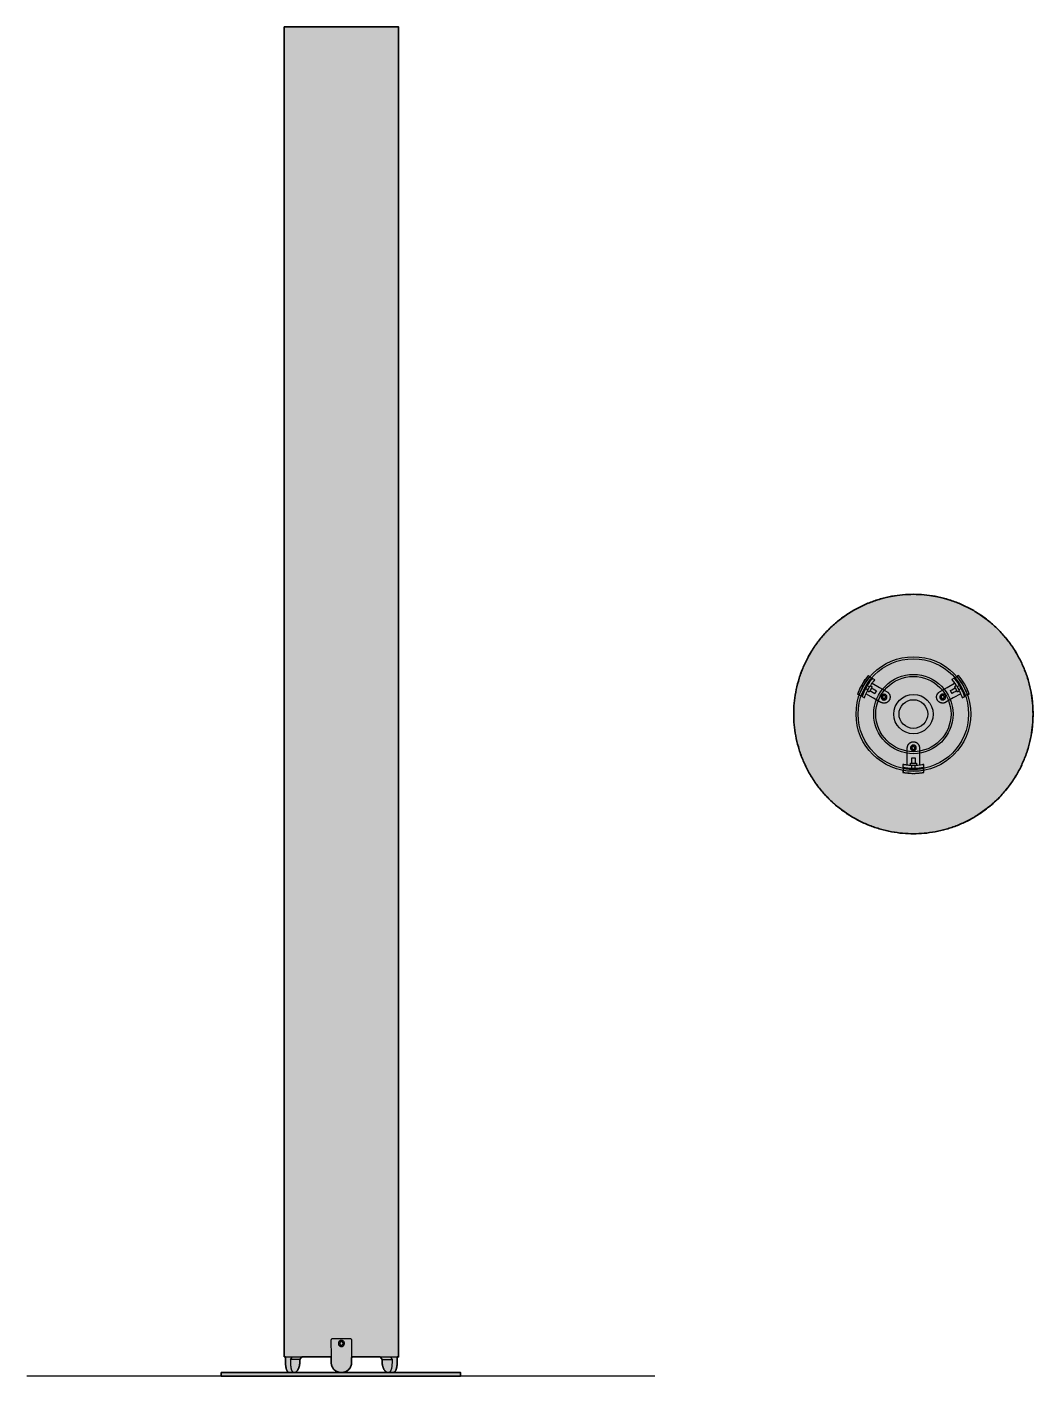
# Model space of a CAD drawing. Header units: millimetres. Extents: x 0 to 1492, y 0 to 2000.
import ezdxf

# ---------------------------------------------------------------- set-up
doc = ezdxf.new("R2010")
doc.units = ezdxf.units.MM
doc.layers.add('Blocks', color=7, linetype='Continuous')
doc.layers.add('Blocks$Fill', color=7, linetype='Continuous', true_color=0xffffff)
for name, color, linetype, lineweight, true_color in [('Blocks$Inner', 7, 'Continuous', 25, 0x007f00), ('Blocks$Outline', 7, 'Continuous', 35, 0xff3f3f), ('Groud', 7, 'Continuous', 25, 0x243775)]:
    doc.layers.add(name, color=color, linetype=linetype, lineweight=lineweight, true_color=true_color)

# ---------------------------------------------------------------- blocks, each defined once
blk = doc.blocks.new('Stylos Floor Lamp Top')
at = {"layer": 'Blocks$Fill'}
blk.add_hatch(color=256, dxfattribs=at).paths.add_polyline_path([(395.5, 266.8), (395.4, 270.8), (395.3, 274.8), (395.1, 278.8), (394.8, 282.8), (394.4, 286.9), (393.9, 290.9), (393.2, 295), (392.5, 299.1), (391.7, 303.3), (390.8, 307.4), (389.8, 311.5), (388.6, 315.7), (387.4, 319.8), (386.1, 324), (384.6, 328.1), (383, 332.2), (381.4, 336.3), (379.6, 340.3), (377.7, 344.4), (375.7, 348.4), (373.5, 352.3), (371.3, 356.3), (369, 360.1), (366.6, 364), (364, 367.8), (361.4, 371.5), (358.6, 375.1), (355.8, 378.7), (352.9, 382.2), (349.8, 385.7), (346.7, 389.1), (343.5, 392.4), (340.2, 395.6), (336.8, 398.7), (333.4, 401.7), (329.9, 404.6), (326.3, 407.5), (322.6, 410.2), (318.9, 412.9), (315.1, 415.4), (311.3, 417.8), (307.4, 420.2), (303.5, 422.4), (299.5, 424.5), (295.5, 426.5), (291.5, 428.4), (287.4, 430.2), (283.3, 431.9), (279.2, 433.4), (275.1, 434.9), (271, 436.3), (266.8, 437.5), (262.7, 438.6), (258.6, 439.6), (254.4, 440.6), (250.3, 441.4), (246.2, 442.1), (242.1, 442.7), (238, 443.2), (233.9, 443.6), (229.9, 443.9), (225.9, 444.2), (221.9, 444.3), (218, 444.3), (214.1, 444.3), (210.1, 444.2), (206.1, 443.9), (202, 443.6), (198, 443.2), (193.9, 442.7), (189.8, 442.1), (185.7, 441.4), (181.6, 440.6), (177.4, 439.6), (173.3, 438.6), (169.2, 437.5), (165, 436.3), (160.9, 434.9), (156.8, 433.4), (152.7, 431.9), (148.6, 430.2), (144.5, 428.4), (140.5, 426.5), (136.5, 424.5), (132.5, 422.4), (128.6, 420.2), (124.7, 417.8), (120.9, 415.4), (117.1, 412.9), (113.4, 410.2), (109.7, 407.5), (106.1, 404.6), (102.6, 401.7), (99.1, 398.7), (95.8, 395.6), (92.5, 392.4), (89.3, 389.1), (86.2, 385.7), (83.1, 382.2), (80.2, 378.7), (77.3, 375.1), (74.6, 371.5), (72, 367.8), (69.4, 364), (67, 360.1), (64.7, 356.3), (62.4, 352.3), (60.3, 348.4), (58.3, 344.4), (56.4, 340.3), (54.6, 336.3), (53, 332.2), (51.4, 328.1), (49.9, 324), (48.6, 319.8), (47.3, 315.7), (46.2, 311.5), (45.2, 307.4), (44.3, 303.3), (43.5, 299.1), (42.7, 295), (42.1, 290.9), (41.6, 286.9), (41.2, 282.8), (40.9, 278.8), (40.7, 274.8), (40.5, 270.8), (40.5, 266.8), (40.5, 262.9), (40.7, 258.9), (40.9, 254.9), (41.2, 250.9), (41.6, 246.8), (42.1, 242.8), (42.7, 238.7), (43.5, 234.5), (44.3, 230.4), (45.2, 226.3), (46.2, 222.1), (47.3, 218), (48.6, 213.9), (49.9, 209.7), (51.4, 205.6), (53, 201.5), (54.6, 197.4), (56.4, 193.4), (58.3, 189.3), (60.3, 185.3), (62.4, 181.4), (64.7, 177.4), (67, 173.5), (69.4, 169.7), (72, 165.9), (74.6, 162.2), (77.3, 158.6), (80.2, 155), (83.1, 151.4), (86.2, 148), (89.3, 144.6), (92.5, 141.3), (95.8, 138.1), (99.1, 135), (102.6, 132), (106.1, 129), (109.7, 126.2), (113.4, 123.5), (117.1, 120.8), (120.9, 118.3), (124.7, 115.8), (128.6, 113.5), (132.5, 111.3), (136.5, 109.2), (140.5, 107.2), (144.5, 105.3), (148.6, 103.5), (152.7, 101.8), (156.8, 100.2), (160.9, 98.8), (165, 97.4), (169.2, 96.2), (173.3, 95.1), (177.4, 94), (181.6, 93.1), (185.7, 92.3), (189.8, 91.6), (193.9, 91), (198, 90.5), (202, 90.1), (206.1, 89.7), (210.1, 89.5), (214.1, 89.4), (218, 89.3), (221.9, 89.4), (225.9, 89.5), (229.9, 89.7), (233.9, 90.1), (238, 90.5), (242.1, 91), (246.2, 91.6), (250.3, 92.3), (254.4, 93.1), (258.6, 94), (262.7, 95.1), (266.8, 96.2), (271, 97.4), (275.1, 98.8), (279.2, 100.2), (283.3, 101.8), (287.4, 103.5), (291.5, 105.3), (295.5, 107.2), (299.5, 109.2), (303.5, 111.3), (307.4, 113.5), (311.3, 115.8), (315.1, 118.3), (318.9, 120.8), (322.6, 123.5), (326.3, 126.2), (329.9, 129), (333.4, 132), (336.8, 135), (340.2, 138.1), (343.5, 141.3), (346.7, 144.6), (349.8, 148), (352.9, 151.4), (355.8, 155), (358.6, 158.6), (361.4, 162.2), (364, 165.9), (366.6, 169.7), (369, 173.5), (371.3, 177.4), (373.5, 181.4), (375.7, 185.3), (377.7, 189.3), (379.6, 193.4), (381.4, 197.4), (383, 201.5), (384.6, 205.6), (386.1, 209.7), (387.4, 213.9), (388.6, 218), (389.8, 222.1), (390.8, 226.3), (391.7, 230.4), (392.5, 234.5), (393.2, 238.7), (393.9, 242.8), (394.4, 246.8), (394.8, 250.9), (395.1, 254.9), (395.3, 258.9), (395.4, 262.9)], flags=0)
at = {"layer": 'Blocks$Inner'}
for p, q in [((137.4, 301.9), (137.1, 301.3)), ((139.9, 307.3), (139.8, 307.2)), ((141.4, 310), (141.3, 309.8)), ((143, 312.8), (142.9, 312.6)), ((144.6, 309.6), (144.6, 309.5)), ((145.6, 301.8), (145, 300.6)), ((146.4, 303.4), (146, 302.7)), ((146.5, 303.7), (146.4, 303.4)), ((147.1, 304.8), (150.6, 302.8)), ((150.5, 310.5), (150.3, 310.2)), ((150.9, 311.2), (150.5, 310.5)), ((152.2, 313.1), (151.5, 312)), ((153.5, 314.8), (152.6, 313.7)), ((154.6, 316.2), (154.2, 315.8)), ((263.3, 303.5), (263.3, 303.6)), ((281.8, 315.8), (281.2, 316.6)), ((283.3, 313.7), (282.5, 314.8)), ((286.3, 309.3), (282.8, 307.3)), ((284.5, 312.1), (283.7, 313.1)), ((285.4, 310.6), (285, 311.2)), ((288.8, 304.9), (285.3, 302.9)), ((285.6, 310.3), (285.5, 310.6)), ((288.7, 319.1), (288.3, 319.7)), ((289.5, 303.5), (289.4, 303.8)), ((289.9, 302.7), (289.6, 303.5)), ((290.9, 300.7), (290.4, 301.8)), ((291.8, 298.8), (291.2, 300)), ((291.7, 309), (291.6, 309.1)), ((292.1, 314.3), (292, 314.4)), ((293.7, 311.6), (293.6, 311.8)), ((295.3, 308.8), (295.2, 309)), ((143.7, 297.6), (143.3, 296.7)), ((144.7, 300), (144.2, 298.7)), ((163.6, 287.7), (163.6, 287.7)), ((172.3, 292.6), (172.2, 291.9)), ((172.2, 291.9), (172.3, 291.1)), ((172.7, 293.3), (172.3, 292.7)), ((172.3, 291.1), (172.7, 290.4)), ((172.7, 290.4), (173.3, 290)), ((173.3, 293.8), (172.8, 293.4)), ((174, 289.7), (173.3, 289.9)), ((174, 294.1), (173.4, 293.9)), ((174.8, 294.1), (174.1, 294.1)), ((174.8, 289.7), (174.1, 289.7)), ((175.6, 293.9), (174.9, 294.1)), ((175.5, 289.9), (174.9, 289.7)), ((175.6, 293.8), (176.2, 293.4)), ((176.1, 290.4), (175.6, 290)), ((176.2, 293.3), (176.6, 292.7)), ((176.6, 291.1), (176.2, 290.5)), ((176.6, 292.7), (176.7, 291.9)), ((176.7, 291.9), (176.6, 291.2)), ((259.2, 292.1), (259.3, 292.7)), ((259.3, 291.3), (259.2, 292)), ((259.4, 292.8), (259.7, 293.5)), ((259.7, 290.6), (259.4, 291.2)), ((259.8, 293.5), (260.3, 294)), ((260.3, 290.1), (259.8, 290.5)), ((261, 294.2), (260.3, 294)), ((261.1, 289.8), (260.4, 290.1)), ((261.8, 294.3), (261.1, 294.3)), ((261.8, 289.8), (261.1, 289.8)), ((262.6, 294), (261.9, 294.3)), ((262.6, 290.1), (261.9, 289.8)), ((263.2, 293.5), (262.6, 294)), ((262.6, 290.1), (263.2, 290.5)), ((263.6, 292.8), (263.2, 293.5)), ((263.2, 290.6), (263.6, 291.2)), ((263.7, 292.1), (263.6, 292.8)), ((263.6, 291.3), (263.7, 292)), ((292.5, 297.1), (292.3, 297.6)), ((215.8, 216.6), (215.9, 217.3)), ((215.8, 216.6), (215.9, 215.9)), ((215.9, 217.4), (216.3, 218)), ((215.9, 215.8), (216.3, 215.2)), ((216.3, 218.1), (216.9, 218.5)), ((216.4, 215.1), (216.9, 214.7)), ((216.9, 218.6), (217.6, 218.8)), ((217, 214.6), (217.6, 214.4)), ((217.7, 218.8), (218.4, 218.8)), ((217.7, 214.4), (218.4, 214.4)), ((218.5, 218.8), (219.2, 218.6)), ((218.5, 214.4), (219.2, 214.6)), ((219.2, 218.5), (219.8, 218.1)), ((219.2, 214.7), (219.8, 215.1)), ((219.8, 218), (220.2, 217.4)), ((219.8, 215.2), (220.2, 215.8)), ((220.2, 217.3), (220.3, 216.6)), ((220.2, 215.9), (220.3, 216.6)), ((227.1, 209.3), (227.2, 209.3)), ((206.9, 187.2), (207.5, 187.1)), ((208.8, 187), (210.1, 186.8)), ((210.8, 186.8), (212.1, 186.7)), ((213.1, 186.6), (213.9, 186.6)), ((214, 186.6), (214.3, 186.5)), ((215.6, 186.5), (215.6, 190.5)), ((217.7, 181.9), (217.8, 181.9)), ((220.6, 186.5), (220.6, 190.5)), ((221.9, 186.5), (222.1, 186.6)), ((222.2, 186.6), (222.9, 186.6)), ((223.9, 186.7), (225.2, 186.8)), ((225.9, 186.8), (227.3, 187)), ((228.5, 187.1), (229.4, 187.3)), ((215.7, 178.9), (215.9, 178.9)), ((218.9, 178.9), (219.1, 178.9)), ((222, 179), (222.1, 179)), ((227.9, 179.5), (228.6, 179.5))]:
    blk.add_line(p, q, dxfattribs=at)
for points in [[(135.3, 296.9), (135.3, 296.8), (135.3, 296.8), (135.3, 296.7), (135.2, 296.7), (135.2, 296.6), (135.2, 296.6), (135.2, 296.6), (135.2, 296.5), (135.2, 296.5), (137.7, 295.1), (141.5, 303.6), (144.4, 309.3), (147.8, 314.6), (153.3, 322.1), (150.8, 323.6), (150.8, 323.6), (150.8, 323.5), (150.7, 323.5), (150.7, 323.5), (150.7, 323.4), (150.6, 323.4), (150.6, 323.3), (150.5, 323.3)], [(155.7, 320.3), (150.3, 312.9), (147, 307.7), (144.2, 302.3), (140.5, 293.9)], [(157.2, 319.4), (153.9, 321.3), (150.5, 323.3), (150.5, 323.2), (150.4, 323.1), (150.4, 323.1), (150.3, 323), (150.3, 322.9), (150.2, 322.8), (150.1, 322.7), (150, 322.7), (150, 322.6), (149.9, 322.5), (149.8, 322.4), (149.7, 322.3), (149.6, 322.1), (149.5, 322), (149.4, 321.9), (149.4, 321.8), (149.3, 321.7), (149.2, 321.6), (149.1, 321.5), (149, 321.3), (148.9, 321.2), (147, 318.7), (146.6, 318.1)], [(291.3, 315.4), (290.7, 316.2), (288.9, 318.8), (287, 321.4), (286.9, 321.5), (286.8, 321.6), (286.7, 321.7), (286.6, 321.8), (286.6, 321.9), (286.5, 322.1), (286.4, 322.2), (286.3, 322.3), (286.2, 322.4), (286.1, 322.5), (286, 322.6), (285.9, 322.7), (285.9, 322.8), (285.8, 322.9), (285.7, 323), (285.7, 323.1), (285.6, 323.1), (285.5, 323.2), (285.5, 323.3), (285.4, 323.3), (285.4, 323.4), (282, 321.5), (278.7, 319.6)], [(295.4, 294.1), (291.8, 302.4), (288.9, 307.8), (285.6, 313), (280.2, 320.4)], [(285.4, 323.4), (285.3, 323.5), (285.3, 323.5), (285.2, 323.6), (285.2, 323.6), (285.2, 323.6), (285.1, 323.7), (285.1, 323.7), (285.1, 323.7), (285.1, 323.7), (282.6, 322.3), (288.1, 314.7), (291.5, 309.4), (294.5, 303.7), (298.2, 295.2), (300.7, 296.6), (300.7, 296.7), (300.7, 296.7), (300.7, 296.8), (300.7, 296.8), (300.7, 296.8), (300.6, 296.9), (300.6, 297), (300.6, 297), (300.6, 297.1), (300.5, 297.2), (300.5, 297.3), (300.5, 297.4), (300.4, 297.5), (300.4, 297.6), (300.3, 297.7), (300.3, 297.8), (300.3, 297.9), (300.2, 298), (300.2, 298.1), (300.1, 298.3), (300.1, 298.4), (300, 298.5), (300, 298.7), (299.9, 298.8), (299.9, 298.9), (299.8, 299.1), (299.8, 299.2), (299.7, 299.4), (299.6, 299.5), (298.4, 302.4), (298.1, 303)], [(287.9, 320.2), (287.6, 320.7), (287, 321.4)], [(288.9, 318.8), (288.3, 319.7), (287.2, 321.1)], [(139.3, 306.1), (138.8, 305.2), (137.5, 302.3), (136.3, 299.4), (136.2, 299.2), (136.2, 299.1), (136.1, 298.9), (136, 298.8), (136, 298.7), (135.9, 298.5), (135.9, 298.4), (135.8, 298.3), (135.8, 298.1), (135.7, 298), (135.7, 297.9), (135.6, 297.8), (135.6, 297.7), (135.6, 297.5), (135.5, 297.4), (135.5, 297.3), (135.4, 297.2), (135.4, 297.1), (135.4, 297.1), (135.4, 297), (135.3, 296.9), (138.7, 295), (142, 293.1)], [(136.8, 300.7), (136.6, 300.2), (136.3, 299.4)], [(137.5, 302.3), (137.1, 301.3), (136.4, 299.7)], [(147, 318.7), (145.2, 316.1), (143.4, 313.5), (141.8, 310.7), (140.3, 308), (138.8, 305.2), (137.9, 303.2), (137.6, 302.6)], [(138.6, 304.6), (138.3, 303.9), (137.9, 303.3)], [(139.9, 307.4), (139.8, 307), (138.9, 305.3)], [(141.5, 310.2), (141.4, 310), (141.3, 309.8), (141.3, 309.8), (141.1, 309.5), (140.8, 308.9), (140.6, 308.6)], [(141.2, 309.8), (141.2, 309.7), (141.1, 309.5), (141, 309.3), (140.9, 309.2)], [(149.6, 309.1), (153.1, 307.1), (153.8, 308.2), (154.5, 309.3), (155.2, 310.3), (155.9, 311.3), (156.7, 312.4), (157.4, 313.4), (158.2, 314.4), (159, 315.4), (159.1, 315.5), (159.2, 315.6), (159.3, 315.7), (159.4, 315.8), (159.5, 316), (159.6, 316.1), (159.7, 316.2), (159.8, 316.3), (159.9, 316.4), (160, 316.5), (160, 316.6), (160.1, 316.7), (160.2, 316.8), (160.3, 316.9), (160.4, 317), (160.4, 317), (160.5, 317.1), (160.6, 317.2), (160.6, 317.3), (160.7, 317.3), (160.7, 317.4), (160.8, 317.5), (160.8, 317.5), (160.9, 317.5), (160.9, 317.6), (160.9, 317.6), (161, 317.7), (161, 317.7), (161, 317.7), (161, 317.7), (157.5, 319.7), (157.4, 319.7), (157.4, 319.7), (157.4, 319.7), (157.4, 319.6), (157.3, 319.6), (157.3, 319.6), (157.2, 319.5), (157.1, 319.4), (157.1, 319.3), (157, 319.2), (157, 319.2), (156.9, 319.1), (156.8, 319), (156.7, 318.9), (156.7, 318.8), (156.6, 318.7), (156.5, 318.6), (156.4, 318.5), (156.3, 318.4), (156.2, 318.3), (156.2, 318.2), (156.1, 318.1), (156, 318), (155.9, 317.9), (155.8, 317.8), (155.7, 317.7), (155.6, 317.5), (155.5, 317.4), (154.7, 316.4), (153.9, 315.4), (153.2, 314.4), (152.4, 313.4), (151.7, 312.3), (151, 311.3), (150.3, 310.2), (149.6, 309.1), (148.3, 307), (147.1, 304.8), (146.5, 303.7), (145.9, 302.5), (145.4, 301.4), (144.8, 300.2), (144.3, 299.1), (143.8, 297.9), (143.3, 296.7), (142.9, 295.5), (142.8, 295.4), (142.8, 295.3), (142.7, 295.1), (142.7, 295), (142.6, 294.9), (142.6, 294.7), (142.5, 294.6), (142.5, 294.4), (142.4, 294.3), (142.4, 294.2), (142.3, 294.1), (142.3, 293.9), (142.2, 293.8), (142.2, 293.7), (142.1, 293.6), (142.1, 293.5), (142.1, 293.4), (142, 293.3), (142, 293.2), (142, 293.1), (141.9, 293), (141.9, 292.9), (141.9, 292.9), (141.9, 292.8), (141.9, 292.8), (141.8, 292.7), (141.8, 292.7), (141.8, 292.7), (145.4, 290.6), (145.4, 290.7), (145.4, 290.7), (145.4, 290.7), (145.4, 290.8), (145.4, 290.8), (145.5, 290.9), (145.5, 291), (145.5, 291), (145.5, 291.1), (145.6, 291.2), (145.6, 291.3), (145.6, 291.4), (145.7, 291.5), (145.7, 291.6), (145.7, 291.7), (145.8, 291.8), (145.8, 291.9), (145.9, 292), (145.9, 292.1), (145.9, 292.3), (146, 292.4), (146, 292.5), (146.1, 292.7), (146.1, 292.8), (146.2, 292.9), (146.2, 293.1), (146.3, 293.2), (146.3, 293.4), (146.4, 293.5), (147.1, 295.4), (147.9, 297.3), (148.8, 299.1), (149.7, 301), (150.6, 302.8), (151.8, 305), (153.1, 307.1)], [(142.7, 312.2), (142.6, 312), (142.5, 311.9), (142.4, 311.8), (142.4, 311.7), (142.3, 311.7), (142.3, 311.5), (142.2, 311.5), (142.2, 311.4)], [(143.1, 312.9), (143, 312.8), (142.9, 312.6), (142.4, 311.8)], [(143.9, 314.2), (143.9, 314.2), (143.8, 314.1)], [(144.9, 315.7), (144.5, 315.1), (144, 314.4), (143.9, 314.2)], [(146.9, 318.5), (146.4, 317.8), (146.1, 317.5), (145.3, 316.3), (146.4, 317.8)], [(156.8, 312.5), (167.9, 306.1), (179, 299.7), (179.3, 299.5), (179.7, 299.3), (180.1, 299), (180.4, 298.7), (180.7, 298.4), (181, 298.1), (181.3, 297.7), (181.6, 297.4), (181.9, 297), (182.1, 296.7), (182.4, 296.3), (182.6, 295.9), (182.7, 295.5), (182.9, 295.1), (183.1, 294.7), (183.2, 294.2), (183.3, 293.8), (183.4, 293.4), (183.4, 292.9), (183.5, 292.5), (183.5, 292), (183.5, 291.6), (183.5, 291.2), (183.4, 290.7), (183.3, 290.3), (183.3, 289.8), (183.1, 289.4), (183, 289), (182.9, 288.6), (182.7, 288.2), (182.5, 287.8), (182.3, 287.4), (182.1, 287), (181.8, 286.6), (181.5, 286.3), (181.2, 285.9), (180.9, 285.6), (180.6, 285.3), (180.3, 285), (180, 284.7), (179.6, 284.5), (179.2, 284.2), (178.8, 284), (178.4, 283.8), (178, 283.6), (177.6, 283.4), (177.2, 283.3), (176.8, 283.2), (176.4, 283.1), (175.9, 283), (175.5, 282.9), (175, 282.9), (174.6, 282.9), (174.2, 282.9), (173.7, 282.9), (173.3, 282.9), (172.8, 283), (172.4, 283.1), (172, 283.2), (171.5, 283.3), (171.1, 283.5), (170.7, 283.7), (170.3, 283.8), (169.9, 284.1), (158.8, 290.5), (147.7, 296.9)], [(154.2, 308.8), (157.1, 307.1), (156.1, 305.4), (153.6, 301), (152.6, 299.3), (149.7, 301)], [(156.1, 305.4), (158.4, 304), (160.8, 302.7), (163.1, 301.4), (161.8, 299.2), (160.6, 297), (158.2, 298.3), (155.9, 299.7), (153.6, 301)], [(288.2, 297), (277.1, 290.6), (266, 284.2), (265.6, 284), (265.2, 283.8), (264.8, 283.6), (264.4, 283.5), (263.9, 283.3), (263.5, 283.2), (263.1, 283.1), (262.6, 283.1), (262.2, 283), (261.8, 283), (261.3, 283), (260.9, 283), (260.4, 283), (260, 283.1), (259.6, 283.2), (259.1, 283.3), (258.7, 283.4), (258.3, 283.6), (257.9, 283.7), (257.5, 283.9), (257.1, 284.1), (256.7, 284.3), (256.3, 284.6), (256, 284.9), (255.6, 285.1), (255.3, 285.4), (255, 285.7), (254.7, 286.1), (254.4, 286.4), (254.1, 286.8), (253.9, 287.1), (253.6, 287.5), (253.4, 287.9), (253.2, 288.3), (253, 288.7), (252.9, 289.1), (252.8, 289.5), (252.7, 290), (252.6, 290.4), (252.5, 290.8), (252.4, 291.3), (252.4, 291.7), (252.4, 292.2), (252.4, 292.6), (252.5, 293.1), (252.5, 293.5), (252.6, 293.9), (252.7, 294.4), (252.8, 294.8), (253, 295.2), (253.2, 295.6), (253.3, 296), (253.6, 296.4), (253.8, 296.8), (254, 297.2), (254.3, 297.5), (254.6, 297.9), (254.9, 298.2), (255.2, 298.5), (255.5, 298.8), (255.8, 299.1), (256.2, 299.4), (256.6, 299.6), (256.9, 299.9), (268, 306.3), (279.1, 312.7)], [(263.1, 303.4), (263.3, 303.6), (263.5, 303.7), (263.5, 303.7)], [(281.7, 309), (278.8, 307.3), (279.8, 305.5), (282.3, 301.2), (280, 299.8), (277.7, 298.5), (275.3, 297.1), (274.1, 299.3), (272.8, 301.5), (275.1, 302.8), (277.5, 304.2), (279.8, 305.5)], [(286.2, 301.1), (283.3, 299.4), (282.3, 301.2)], [(298.4, 302.4), (297.1, 305.3), (295.6, 308.1), (294.1, 310.9), (292.5, 313.6), (290.7, 316.2), (289.5, 318), (289.1, 318.6)], [(290.4, 316.7), (290, 317.4), (289.6, 318)], [(292.1, 314.2), (291.9, 314.5), (290.9, 316.1)], [(293.8, 311.5), (293.7, 311.6), (293.6, 311.8), (293.6, 311.8), (293.4, 312.1), (293, 312.7), (292.8, 313)], [(293.5, 311.9), (293.5, 311.9), (293.4, 312.1), (293.3, 312.3), (293.2, 312.4)], [(294.9, 309.4), (294.8, 309.6), (294.8, 309.7), (294.7, 309.8), (294.7, 309.9), (294.6, 309.9), (294.6, 310.1), (294.5, 310.1), (294.5, 310.2)], [(295.4, 308.7), (295.3, 308.8), (295.1, 309), (294.7, 309.8)], [(296.1, 307.3), (296, 307.4), (296, 307.5)], [(296.9, 305.7), (296.5, 306.4), (296.1, 307.2), (296, 307.4)], [(298.3, 302.6), (298, 303.4), (297.8, 303.8), (297.2, 305.1), (298, 303.4)], [(163.8, 287.6), (163.6, 287.7), (163.3, 287.8), (163.3, 287.9)], [(300.6, 297), (297.2, 295.1), (293.9, 293.2)], [(209, 191), (209, 203.8), (209, 216.6), (209, 217.1), (209.1, 217.5), (209.1, 217.9), (209.2, 218.4), (209.3, 218.8), (209.4, 219.2), (209.6, 219.7), (209.7, 220.1), (209.9, 220.5), (210.1, 220.9), (210.3, 221.3), (210.5, 221.6), (210.8, 222), (211.1, 222.3), (211.4, 222.7), (211.7, 223), (212, 223.3), (212.3, 223.6), (212.7, 223.9), (213, 224.1), (213.4, 224.4), (213.8, 224.6), (214.2, 224.8), (214.6, 225), (215, 225.1), (215.4, 225.3), (215.9, 225.4), (216.3, 225.5), (216.7, 225.6), (217.2, 225.6), (217.6, 225.6), (218.1, 225.7), (218.5, 225.6), (219, 225.6), (219.4, 225.6), (219.8, 225.5), (220.3, 225.4), (220.7, 225.3), (221.1, 225.1), (221.5, 225), (221.9, 224.8), (222.3, 224.6), (222.7, 224.4), (223.1, 224.1), (223.5, 223.9), (223.8, 223.6), (224.1, 223.3), (224.5, 223), (224.8, 222.7), (225.1, 222.3), (225.3, 222), (225.6, 221.6), (225.8, 221.3), (226, 220.9), (226.2, 220.5), (226.4, 220.1), (226.6, 219.7), (226.7, 219.2), (226.8, 218.8), (226.9, 218.4), (227, 217.9), (227.1, 217.5), (227.1, 217.1), (227.1, 216.6), (227.1, 203.8), (227.1, 191)], [(215.6, 194), (215.6, 196.7), (215.6, 199.3), (215.6, 202), (218.1, 202), (220.6, 202), (220.6, 199.3), (220.6, 196.7), (220.6, 194)], [(227.1, 209.5), (227.2, 209.3), (227.2, 209), (227.1, 209)], [(233.3, 180.2), (233.4, 180.2), (233.4, 180.2), (233.5, 180.3), (233.5, 180.3), (233.6, 180.3), (233.6, 180.3), (233.7, 180.3), (233.7, 180.3), (233.7, 180.3), (233.7, 183.2), (224.4, 182.2), (218, 181.9), (211.7, 182.2), (202.4, 183.2), (202.4, 180.3), (202.5, 180.3), (202.5, 180.3), (202.5, 180.3), (202.6, 180.3), (202.6, 180.3), (202.7, 180.2), (202.8, 180.2), (202.8, 180.2)], [(202.8, 187.9), (202.8, 184.1), (202.8, 180.2), (202.9, 180.2), (203, 180.2), (203.1, 180.2), (203.2, 180.2), (203.3, 180.1), (203.4, 180.1), (203.5, 180.1), (203.6, 180.1), (203.8, 180.1), (203.9, 180), (204, 180), (204.1, 180), (204.3, 180), (204.4, 180), (204.6, 179.9), (204.7, 179.9), (204.9, 179.9), (205, 179.9), (205.1, 179.9), (205.3, 179.8), (205.4, 179.8), (208.6, 179.4), (209.3, 179.3)], [(202.8, 186.2), (211.9, 185.2), (218, 184.9), (224.2, 185.2), (233.3, 186.2)], [(213.5, 190.6), (213.5, 194), (215.6, 194), (220.6, 194), (222.6, 194), (222.6, 190.6)], [(223.4, 179.1), (224.4, 179.1), (227.6, 179.4), (230.7, 179.8), (230.8, 179.8), (231, 179.9), (231.1, 179.9), (231.3, 179.9), (231.4, 179.9), (231.6, 179.9), (231.7, 180), (231.9, 180), (232, 180), (232.1, 180), (232.3, 180), (232.4, 180.1), (232.5, 180.1), (232.6, 180.1), (232.7, 180.1), (232.8, 180.1), (232.9, 180.2), (233, 180.2), (233.1, 180.2), (233.2, 180.2), (233.3, 180.2), (233.3, 184.1), (233.3, 187.9)], [(208.6, 179.4), (211.7, 179.1), (214.9, 179), (218.1, 178.9), (221.2, 179), (224.4, 179.1), (226.5, 179.3), (227.2, 179.4)], [(208.8, 179.4), (209.6, 179.3), (210.1, 179.3), (211.5, 179.2), (209.6, 179.3)], [(212.2, 179.1), (212.9, 179.1), (213.8, 179), (214.1, 179)], [(214, 179), (214.1, 179), (214.2, 179)], [(215.5, 178.9), (215.7, 178.9), (216, 178.9), (216.8, 178.9)], [(216.4, 178.9), (216.6, 178.9), (216.8, 178.9), (216.8, 178.9), (217, 178.9), (217, 178.9), (217.1, 178.9), (217.2, 178.9), (217.3, 178.9)], [(218.8, 178.9), (218.9, 178.9), (219.1, 178.9), (219.1, 178.9), (219.5, 178.9), (220.2, 178.9), (220.6, 178.9)], [(219.2, 178.9), (219.3, 178.9), (219.5, 178.9), (219.7, 178.9), (219.9, 178.9)], [(221.9, 179), (222.3, 179), (224.2, 179.1)], [(225, 179.2), (225.7, 179.2), (226.5, 179.3)], [(227.6, 179.4), (228.6, 179.5), (230.3, 179.8)], [(229.2, 179.6), (229.8, 179.7), (230.7, 179.8)]]:
    blk.add_lwpolyline(points, dxfattribs=at)
for points in [[(290.1, 292), (290.1, 291.9), (290.2, 291.8), (290.2, 291.7), (290.2, 291.6), (290.3, 291.5), (290.3, 291.4), (290.3, 291.3), (290.4, 291.2), (290.4, 291.2), (290.4, 291.1), (290.4, 291), (290.5, 291), (290.5, 290.9), (290.5, 290.9), (290.5, 290.8), (290.5, 290.8), (290.5, 290.8), (290.5, 290.8), (294.1, 292.8), (294.1, 292.9), (294.1, 292.9), (294, 292.9), (294, 293), (294, 293), (294, 293.1), (294, 293.1), (293.9, 293.3), (293.9, 293.4), (293.9, 293.5), (293.8, 293.5), (293.8, 293.6), (293.8, 293.7), (293.7, 293.9), (293.7, 294), (293.6, 294.1), (293.6, 294.2), (293.5, 294.3), (293.5, 294.5), (293.5, 294.6), (293.4, 294.7), (293.4, 294.8), (293.3, 295), (293.3, 295.1), (293.2, 295.3), (293.1, 295.4), (293.1, 295.5), (293, 295.7), (292.6, 296.9), (292.1, 298), (291.6, 299.2), (291.1, 300.4), (290.5, 301.5), (290, 302.7), (289.4, 303.8), (288.8, 304.9), (287.6, 307.1), (286.3, 309.3), (285.6, 310.3), (284.9, 311.4), (284.2, 312.5), (283.5, 313.5), (282.7, 314.5), (282, 315.6), (281.2, 316.6), (280.4, 317.6), (280.3, 317.7), (280.2, 317.8), (280.1, 317.9), (280, 318), (279.9, 318.1), (279.8, 318.2), (279.8, 318.4), (279.7, 318.5), (279.6, 318.6), (279.5, 318.7), (279.4, 318.8), (279.3, 318.9), (279.2, 319), (279.2, 319.1), (279.1, 319.1), (279, 319.2), (279, 319.3), (278.9, 319.4), (278.8, 319.5), (278.8, 319.5), (278.7, 319.6), (278.6, 319.7), (278.6, 319.7), (278.6, 319.8), (278.5, 319.8), (278.5, 319.8), (278.5, 319.9), (278.5, 319.9), (274.9, 317.8), (274.9, 317.8), (274.9, 317.8), (275, 317.8), (275, 317.7), (275, 317.7), (275.1, 317.6), (275.1, 317.6), (275.2, 317.5), (275.2, 317.5), (275.3, 317.4), (275.3, 317.3), (275.4, 317.3), (275.5, 317.2), (275.6, 317.1), (275.6, 317), (275.7, 316.9), (275.8, 316.8), (275.9, 316.7), (276, 316.6), (276, 316.5), (276.1, 316.4), (276.2, 316.3), (276.3, 316.2), (276.4, 316.1), (276.5, 316), (276.6, 315.9), (276.7, 315.7), (276.8, 315.6), (276.9, 315.5), (278.2, 313.9), (279.4, 312.3), (280.6, 310.7), (281.7, 309), (282.8, 307.3), (284.1, 305.1), (285.3, 302.9), (285.9, 301.8), (286.5, 300.6), (287, 299.5), (287.6, 298.3), (288.1, 297.2), (288.6, 296), (289.1, 294.8), (289.5, 293.6), (289.6, 293.5), (289.6, 293.4), (289.7, 293.2), (289.7, 293.1), (289.8, 292.9), (289.8, 292.8), (289.9, 292.7), (289.9, 292.5), (290, 292.4), (290, 292.3), (290.1, 292.2)], [(177.4, 295), (177, 295.3), (176.5, 295.6), (176, 295.9), (175.5, 296), (174.9, 296.1), (174.3, 296.2), (173.8, 296.1), (173.2, 296), (172.7, 295.8), (172.2, 295.5), (171.8, 295.2), (171.4, 294.8), (171, 294.4), (170.7, 293.9), (170.5, 293.4), (170.3, 292.9), (170.2, 292.4), (170.2, 291.8), (170.2, 291.2), (170.3, 290.7), (170.5, 290.2), (170.8, 289.7), (171.1, 289.2), (171.5, 288.8), (171.9, 288.4), (172.4, 288.1), (172.9, 287.9), (173.4, 287.7), (174, 287.6), (174.5, 287.6), (175.1, 287.7), (175.6, 287.8), (176.2, 288), (176.7, 288.2), (177.1, 288.6), (177.5, 288.9), (177.9, 289.4), (178.2, 289.8), (178.4, 290.4), (178.6, 290.9), (178.7, 291.4), (178.7, 292), (178.7, 292.6), (178.5, 293.1), (178.4, 293.6), (178.1, 294.1), (177.8, 294.6)], [(172.5, 290.8), (172.5, 290.7), (172.6, 290.6), (172.6, 290.5), (172.7, 290.4), (172.8, 290.4), (172.9, 290.3), (172.9, 290.2), (173, 290.1), (173.1, 290.1), (173.2, 290), (173.3, 289.9), (173.4, 289.9), (173.5, 289.8), (173.6, 289.8), (173.7, 289.8), (173.8, 289.7), (173.9, 289.7), (174, 289.7), (174.1, 289.7), (174.2, 289.6), (174.4, 289.6), (174.5, 289.6), (174.6, 289.6), (174.7, 289.6), (174.8, 289.7), (174.9, 289.7), (175, 289.7), (175.1, 289.7), (175.2, 289.8), (175.3, 289.8), (175.4, 289.9), (175.5, 289.9), (175.6, 290), (175.7, 290), (175.8, 290.1), (175.9, 290.2), (176, 290.2), (176.1, 290.3), (176.1, 290.4), (176.2, 290.5), (176.3, 290.6), (176.3, 290.7), (176.4, 290.7), (176.4, 290.8), (176.5, 290.9), (176.5, 291), (176.6, 291.2), (176.6, 291.3), (176.6, 291.4), (176.7, 291.5), (176.7, 291.6), (176.7, 291.7), (176.7, 291.8), (176.7, 291.9), (176.7, 292), (176.7, 292.1), (176.7, 292.2), (176.7, 292.4), (176.6, 292.5), (176.6, 292.6), (176.6, 292.7), (176.5, 292.8), (176.5, 292.9), (176.4, 293), (176.4, 293.1), (176.3, 293.2), (176.3, 293.3), (176.2, 293.3), (176.1, 293.4), (176, 293.5), (176, 293.6), (175.9, 293.7), (175.8, 293.7), (175.7, 293.8), (175.6, 293.8), (175.5, 293.9), (175.4, 293.9), (175.3, 294), (175.2, 294), (175.1, 294.1), (175, 294.1), (174.9, 294.1), (174.8, 294.1), (174.7, 294.1), (174.5, 294.2), (174.4, 294.2), (174.3, 294.2), (174.2, 294.1), (174.1, 294.1), (174, 294.1), (173.9, 294.1), (173.8, 294.1), (173.7, 294), (173.6, 294), (173.5, 293.9), (173.4, 293.9), (173.3, 293.8), (173.2, 293.8), (173.1, 293.7), (173, 293.6), (172.9, 293.6), (172.8, 293.5), (172.8, 293.4), (172.7, 293.3), (172.6, 293.2), (172.6, 293.1), (172.5, 293), (172.4, 292.9), (172.4, 292.8), (172.4, 292.7), (172.3, 292.6), (172.3, 292.5), (172.2, 292.4), (172.2, 292.3), (172.2, 292.2), (172.2, 292.1), (172.2, 292), (172.2, 291.9), (172.2, 291.8), (172.2, 291.7), (172.2, 291.5), (172.2, 291.4), (172.3, 291.3), (172.3, 291.2), (172.3, 291.1), (172.4, 291), (172.4, 290.9)], [(262.7, 287.9), (263.2, 288.1), (263.7, 288.4), (264.1, 288.7), (264.6, 289.1), (264.9, 289.5), (265.2, 290), (265.4, 290.5), (265.6, 291), (265.7, 291.6), (265.7, 292.1), (265.7, 292.7), (265.6, 293.2), (265.4, 293.8), (265.1, 294.3), (264.8, 294.7), (264.4, 295.1), (264, 295.5), (263.5, 295.8), (263, 296), (262.5, 296.2), (261.9, 296.3), (261.4, 296.3), (260.8, 296.3), (260.3, 296.1), (259.7, 295.9), (259.2, 295.7), (258.8, 295.4), (258.4, 295), (258, 294.6), (257.7, 294.1), (257.5, 293.6), (257.3, 293), (257.2, 292.5), (257.2, 291.9), (257.2, 291.4), (257.4, 290.8), (257.6, 290.3), (257.8, 289.8), (258.1, 289.4), (258.5, 288.9), (258.9, 288.6), (259.4, 288.3), (259.9, 288), (260.5, 287.9), (261, 287.8), (261.6, 287.8), (262.1, 287.8)], [(261.5, 294.3), (261.4, 294.3), (261.3, 294.3), (261.2, 294.3), (261.1, 294.3), (261, 294.2), (260.9, 294.2), (260.8, 294.2), (260.6, 294.1), (260.5, 294.1), (260.4, 294.1), (260.3, 294), (260.3, 293.9), (260.2, 293.9), (260.1, 293.8), (260, 293.7), (259.9, 293.7), (259.8, 293.6), (259.7, 293.5), (259.7, 293.4), (259.6, 293.3), (259.6, 293.2), (259.5, 293.1), (259.4, 293.1), (259.4, 292.9), (259.4, 292.8), (259.3, 292.7), (259.3, 292.6), (259.3, 292.5), (259.2, 292.4), (259.2, 292.3), (259.2, 292.2), (259.2, 292.1), (259.2, 292), (259.2, 291.9), (259.2, 291.8), (259.2, 291.6), (259.3, 291.5), (259.3, 291.4), (259.3, 291.3), (259.4, 291.2), (259.4, 291.1), (259.4, 291), (259.5, 290.9), (259.5, 290.8), (259.6, 290.7), (259.7, 290.6), (259.7, 290.6), (259.8, 290.5), (259.9, 290.4), (260, 290.3), (260.1, 290.2), (260.2, 290.2), (260.2, 290.1), (260.3, 290.1), (260.4, 290), (260.5, 290), (260.6, 289.9), (260.7, 289.9), (260.9, 289.9), (261, 289.8), (261.1, 289.8), (261.2, 289.8), (261.3, 289.8), (261.4, 289.8), (261.5, 289.8), (261.6, 289.8), (261.7, 289.8), (261.8, 289.8), (262, 289.8), (262.1, 289.9), (262.2, 289.9), (262.3, 289.9), (262.4, 290), (262.5, 290), (262.6, 290.1), (262.7, 290.1), (262.8, 290.2), (262.9, 290.2), (262.9, 290.3), (263, 290.4), (263.1, 290.5), (263.2, 290.6), (263.2, 290.6), (263.3, 290.7), (263.4, 290.8), (263.4, 290.9), (263.5, 291), (263.5, 291.1), (263.6, 291.2), (263.6, 291.3), (263.6, 291.4), (263.7, 291.5), (263.7, 291.6), (263.7, 291.8), (263.7, 291.9), (263.7, 292), (263.7, 292.1), (263.7, 292.2), (263.7, 292.3), (263.7, 292.4), (263.7, 292.5), (263.6, 292.6), (263.6, 292.7), (263.6, 292.8), (263.5, 292.9), (263.5, 293), (263.4, 293.1), (263.4, 293.2), (263.3, 293.3), (263.2, 293.4), (263.2, 293.5), (263.1, 293.6), (263, 293.7), (262.9, 293.7), (262.9, 293.8), (262.8, 293.9), (262.7, 293.9), (262.6, 294), (262.5, 294.1), (262.4, 294.1), (262.3, 294.1), (262.2, 294.2), (262.1, 294.2), (262, 294.2), (261.9, 294.3), (261.7, 294.3), (261.6, 294.3)], [(213.9, 217.6), (213.8, 217.1), (213.8, 216.5), (213.8, 215.9), (214, 215.4), (214.2, 214.9), (214.4, 214.4), (214.7, 213.9), (215.1, 213.5), (215.5, 213.2), (216, 212.9), (216.5, 212.6), (217.1, 212.5), (217.6, 212.4), (218.2, 212.3), (218.7, 212.4), (219.3, 212.5), (219.8, 212.7), (220.3, 213), (220.8, 213.3), (221.2, 213.7), (221.5, 214.1), (221.8, 214.6), (222.1, 215.1), (222.2, 215.6), (222.3, 216.1), (222.3, 216.7), (222.3, 217.3), (222.2, 217.8), (222, 218.3), (221.7, 218.8), (221.4, 219.3), (221, 219.7), (220.6, 220.1), (220.1, 220.4), (219.6, 220.6), (219.1, 220.8), (218.5, 220.9), (218, 220.9), (217.4, 220.8), (216.9, 220.7), (216.3, 220.5), (215.8, 220.3), (215.4, 219.9), (215, 219.6), (214.6, 219.1), (214.3, 218.7), (214.1, 218.1)], [(220, 215.4), (220.1, 215.5), (220.1, 215.6), (220.2, 215.7), (220.2, 215.8), (220.2, 215.9), (220.3, 216), (220.3, 216.1), (220.3, 216.3), (220.3, 216.4), (220.3, 216.5), (220.3, 216.6), (220.3, 216.7), (220.3, 216.8), (220.3, 216.9), (220.3, 217), (220.3, 217.1), (220.2, 217.2), (220.2, 217.3), (220.2, 217.5), (220.1, 217.6), (220.1, 217.7), (220, 217.8), (220, 217.8), (219.9, 217.9), (219.8, 218), (219.8, 218.1), (219.7, 218.2), (219.6, 218.3), (219.5, 218.3), (219.4, 218.4), (219.3, 218.5), (219.3, 218.5), (219.2, 218.6), (219.1, 218.6), (219, 218.7), (218.9, 218.7), (218.7, 218.8), (218.6, 218.8), (218.5, 218.8), (218.4, 218.8), (218.3, 218.9), (218.2, 218.9), (218.1, 218.9), (218, 218.9), (217.9, 218.9), (217.8, 218.8), (217.6, 218.8), (217.5, 218.8), (217.4, 218.8), (217.3, 218.7), (217.2, 218.7), (217.1, 218.7), (217, 218.6), (216.9, 218.6), (216.8, 218.5), (216.7, 218.4), (216.7, 218.4), (216.6, 218.3), (216.5, 218.2), (216.4, 218.1), (216.3, 218.1), (216.3, 218), (216.2, 217.9), (216.1, 217.8), (216.1, 217.7), (216, 217.6), (216, 217.5), (215.9, 217.4), (215.9, 217.3), (215.9, 217.2), (215.9, 217.1), (215.8, 217), (215.8, 216.8), (215.8, 216.7), (215.8, 216.6), (215.8, 216.5), (215.8, 216.4), (215.8, 216.3), (215.8, 216.2), (215.9, 216.1), (215.9, 216), (215.9, 215.9), (216, 215.8), (216, 215.7), (216.1, 215.6), (216.1, 215.5), (216.2, 215.4), (216.2, 215.3), (216.3, 215.2), (216.4, 215.1), (216.5, 215), (216.5, 214.9), (216.6, 214.9), (216.7, 214.8), (216.8, 214.7), (216.9, 214.7), (217, 214.6), (217.1, 214.6), (217.2, 214.5), (217.3, 214.5), (217.4, 214.4), (217.5, 214.4), (217.6, 214.4), (217.7, 214.4), (217.8, 214.4), (217.9, 214.3), (218.1, 214.3), (218.2, 214.3), (218.3, 214.4), (218.4, 214.4), (218.5, 214.4), (218.6, 214.4), (218.7, 214.4), (218.8, 214.5), (218.9, 214.5), (219, 214.6), (219.1, 214.6), (219.2, 214.7), (219.3, 214.7), (219.4, 214.8), (219.5, 214.8), (219.6, 214.9), (219.7, 215), (219.7, 215.1), (219.8, 215.2), (219.9, 215.2), (219.9, 215.3)], [(203.8, 191.8), (203.6, 191.8), (203.5, 191.8), (203.4, 191.9), (203.3, 191.9), (203.2, 191.9), (203.1, 191.9), (203, 191.9), (202.9, 192), (202.8, 192), (202.8, 192), (202.7, 192), (202.6, 192), (202.6, 192), (202.5, 192), (202.5, 192), (202.5, 192.1), (202.5, 192.1), (202.4, 192.1), (202.4, 188), (202.5, 188), (202.5, 187.9), (202.5, 187.9), (202.6, 187.9), (202.6, 187.9), (202.7, 187.9), (202.8, 187.9), (202.9, 187.9), (203, 187.9), (203.1, 187.8), (203.2, 187.8), (203.3, 187.8), (203.4, 187.8), (203.5, 187.8), (203.6, 187.7), (203.8, 187.7), (203.9, 187.7), (204, 187.7), (204.1, 187.6), (204.3, 187.6), (204.4, 187.6), (204.6, 187.6), (204.7, 187.6), (204.9, 187.5), (205, 187.5), (205.1, 187.5), (205.3, 187.5), (205.4, 187.4), (206.7, 187.2), (208, 187.1), (209.2, 186.9), (210.5, 186.8), (211.7, 186.7), (213, 186.6), (214.3, 186.5), (215.6, 186.5), (218.1, 186.4), (220.6, 186.5), (221.9, 186.5), (223.1, 186.6), (224.4, 186.7), (225.7, 186.8), (226.9, 186.9), (228.2, 187.1), (229.4, 187.2), (230.7, 187.4), (230.8, 187.5), (231, 187.5), (231.1, 187.5), (231.3, 187.5), (231.4, 187.6), (231.6, 187.6), (231.7, 187.6), (231.9, 187.6), (232, 187.6), (232.1, 187.7), (232.3, 187.7), (232.4, 187.7), (232.5, 187.7), (232.6, 187.8), (232.7, 187.8), (232.8, 187.8), (232.9, 187.8), (233, 187.8), (233.1, 187.9), (233.2, 187.9), (233.4, 187.9), (233.4, 187.9), (233.5, 187.9), (233.5, 187.9), (233.6, 187.9), (233.6, 187.9), (233.7, 188), (233.7, 188), (233.7, 192.1), (233.7, 192.1), (233.6, 192), (233.6, 192), (233.5, 192), (233.5, 192), (233.4, 192), (233.4, 192), (233.3, 192), (233.2, 192), (233.1, 191.9), (233, 191.9), (232.9, 191.9), (232.8, 191.9), (232.7, 191.9), (232.6, 191.8), (232.5, 191.8), (232.4, 191.8), (232.3, 191.8), (232.1, 191.8), (232, 191.7), (231.9, 191.7), (231.7, 191.7), (231.6, 191.7), (231.4, 191.6), (231.3, 191.6), (231.1, 191.6), (231, 191.6), (230.8, 191.5), (230.7, 191.5), (228.7, 191.2), (226.7, 190.9), (224.6, 190.7), (222.6, 190.6), (220.6, 190.5), (218.1, 190.5), (215.6, 190.5), (214.3, 190.6), (213, 190.6), (211.7, 190.7), (210.5, 190.8), (209.2, 191), (208, 191.1), (206.7, 191.3), (205.4, 191.5), (205.3, 191.5), (205.1, 191.6), (205, 191.6), (204.9, 191.6), (204.7, 191.6), (204.6, 191.7), (204.4, 191.7), (204.3, 191.7), (204.1, 191.7), (204, 191.8), (203.9, 191.8)]]:
    blk.add_lwpolyline(points, close=True, dxfattribs=at)
for radius in [177.5, 85, 81.9, 58.8, 55.8, 29.2, 21.3]:
    blk.add_circle((218, 266.8), radius, dxfattribs=at)
for points in [[(155.3, 310.4), (155.3, 310.4), (155.3, 310.4), (155.3, 310.4), (155.3, 310.4)], [(287.1, 299.4), (287.1, 299.4), (287.1, 299.4), (287.1, 299.4), (287.1, 299.4)], [(211.6, 190.7), (211.6, 190.7), (211.6, 190.7), (211.6, 190.7), (211.6, 190.7)]]:
    blk.add_open_spline(points, degree=2, knots=[0.011113223, 0.011113223, 0.011113223, 0.011267046, 0.011267046, 0.01302093, 0.01302093, 0.01302093], dxfattribs=at)
at = {"layer": 'Blocks$Outline'}
blk.add_rational_spline([(395.5, 266.8), (395.5, 444.3), (218, 444.3), (40.5, 444.3), (40.5, 266.8), (40.5, 89.3), (218, 89.3), (395.5, 89.3), (395.5, 266.8)], [1, 0.707106781187, 1, 0.707106781187, 1, 0.707106781187, 1, 0.707106781187, 1], degree=2, knots=[0, 0, 0, 27.881635, 27.881635, 55.76327, 55.76327, 83.644904, 83.644904, 111.526539, 111.526539, 111.526539], dxfattribs=at)
blk = doc.blocks.new('Stylos Floor Lamp Side')
at = {"layer": 'Blocks$Fill'}
h = blk.add_hatch(color=256, dxfattribs=at)
h.paths.add_polyline_path([(551.2, 28.2), (551.2, 2000), (381.6, 2000), (381.6, 28.2), (383.5, 28.2), (383.6, 18), (383.6, 17.1), (383.7, 16.3), (383.8, 15.4), (383.9, 14.5), (384, 13.7), (384.1, 12.9), (384.3, 12.1), (384.4, 11.4), (384.6, 10.6), (384.8, 10), (385, 9.3), (385.3, 8.7), (385.5, 8.1), (385.8, 7.6), (386.1, 7.1), (386.4, 6.7), (386.7, 6.3), (387, 6), (387.3, 5.7), (387.7, 5.5), (388.1, 5.3), (388.4, 5.2), (388.8, 5.1), (389.1, 5), (378.3, 5), (288.1, 5), (288.1, 0), (643.1, 0), (643.1, 5), (542.9, 5), (543.3, 5.1), (543.7, 5.2), (544, 5.3), (544.4, 5.5), (544.7, 5.7), (545.1, 5.9), (545.4, 6.2), (545.7, 6.5), (546, 6.9), (546.3, 7.3), (546.6, 7.7), (546.9, 8.2), (547.1, 8.7), (547.4, 9.3), (547.6, 9.8), (547.8, 10.4), (548, 11), (548.1, 11.7), (548.3, 12.3), (548.4, 13), (548.6, 13.7), (548.7, 14.5), (548.8, 15.2), (548.9, 16), (548.9, 16.7), (549, 17.5), (549, 18.3), (549.1, 19.1), (549.1, 19.9), (549.1, 28.2)], flags=0)
h.paths.add_polyline_path([(466.9, 5), (467.6, 5.1), (468.4, 5.2), (469.2, 5.3), (470.1, 5.5), (470.9, 5.7), (471.7, 6), (472.5, 6.3), (473.3, 6.7), (474.1, 7.1), (474.8, 7.6), (475.6, 8.1), (476.3, 8.7), (476.9, 9.3), (477.6, 10), (478.2, 10.6), (478.7, 11.4), (479.2, 12.1), (479.7, 12.9), (480.1, 13.7), (480.4, 14.5), (480.8, 15.4), (481, 16.3), (481.2, 17.1), (481.4, 18), (481.5, 18.9), (481.5, 19.9), (481.7, 28.2), (523.7, 28.2), (526.9, 24.6), (526.9, 19.1), (527, 18.3), (527.1, 17.5), (527.2, 16.7), (527.3, 15.9), (527.5, 15.2), (527.6, 14.5), (527.8, 13.7), (528.1, 13), (528.3, 12.3), (528.6, 11.7), (528.9, 11), (529.2, 10.4), (529.5, 9.8), (529.9, 9.3), (530.2, 8.7), (530.6, 8.2), (531, 7.7), (531.4, 7.3), (531.8, 6.8), (532.3, 6.5), (532.7, 6.1), (533.1, 5.8), (533.6, 5.6), (534, 5.4), (534.4, 5.2), (534.8, 5.1), (535.3, 5.1), (535.5, 5), (482.7, 5)], flags=0)
h.paths.add_polyline_path([(438.6, 5), (417.2, 5), (416.5, 5), (396.5, 5), (396.8, 5.1), (397.2, 5.1), (397.6, 5.2), (398, 5.4), (398.4, 5.6), (398.8, 5.9), (399.2, 6.2), (399.6, 6.5), (400, 6.9), (400.4, 7.3), (400.8, 7.8), (401.2, 8.3), (401.5, 8.8), (401.9, 9.4), (402.2, 10), (402.5, 10.6), (402.8, 11.3), (403.1, 11.9), (403.4, 12.7), (403.7, 13.5), (403.9, 14.3), (404.1, 15.2), (404.3, 16.1), (404.4, 17), (404.5, 18), (404.6, 18.9), (404.6, 19.9), (404.6, 24.6), (407.9, 28.2), (451.2, 28.2), (451.4, 19.1), (451.4, 18.3), (451.6, 17.5), (451.7, 16.7), (451.9, 16), (452.2, 15.2), (452.4, 14.5), (452.8, 13.7), (453.1, 13), (453.5, 12.3), (453.9, 11.7), (454.4, 11), (454.9, 10.4), (455.4, 9.8), (455.9, 9.3), (456.5, 8.7), (457.1, 8.2), (457.8, 7.7), (458.4, 7.3), (459.1, 6.9), (459.8, 6.5), (462.8, 5.5), (463.6, 5.3), (464.4, 5.2), (465.2, 5.1), (465.9, 5), (439.2, 5)], flags=0)
at = {"layer": 'Blocks$Inner'}
for p, q in [((463.9, 48), (463.9, 48.1)), ((470.8, 47.4), (470.8, 47.4)), ((523.7, 28.2), (525.3, 26.4))]:
    blk.add_line(p, q, dxfattribs=at)
for points in [[(381.6, 28.2), (381.6, 2000), (551.2, 2000), (551.2, 28.2)], [(466.9, 5), (467.6, 5.1), (468.4, 5.2), (469.2, 5.3), (470.1, 5.5), (470.9, 5.7), (471.7, 6), (472.5, 6.3), (473.3, 6.7), (474.1, 7.1), (474.8, 7.6), (475.6, 8.1), (476.3, 8.7), (476.9, 9.3), (477.6, 10), (478.2, 10.6), (478.7, 11.4), (479.2, 12.1), (479.7, 12.9), (480.1, 13.7), (480.4, 14.5), (480.8, 15.4), (481, 16.3), (481.2, 17.1), (481.4, 18), (481.5, 18.9), (481.5, 19.9), (481.5, 21.9), (481.6, 23.9), (481.6, 24.6), (481.7, 31.2), (481.7, 32), (481.8, 34), (481.8, 36.1), (481.8, 38.1), (481.9, 40.1), (481.9, 42.1), (481.9, 44.2), (482, 46.2), (482, 48.2), (482, 50.2), (482.1, 52.3), (482.1, 52.4), (482.1, 52.6), (482, 52.9), (482, 53), (482, 53.2), (481.9, 53.4), (481.8, 53.6), (481.7, 53.7), (481.7, 53.8), (481.6, 54), (481.4, 54.2), (481.2, 54.4), (481, 54.6), (480.7, 54.8), (480.5, 55), (480.2, 55.1), (479.9, 55.2), (479.8, 55.2), (479.7, 55.3), (479.5, 55.3), (479.4, 55.3), (479.1, 55.3), (477, 55.3), (476.5, 55.3), (475.9, 55.3), (474.9, 55.3), (472.8, 55.3), (470.6, 55.3), (469.6, 55.3), (469.3, 55.3), (468.5, 55.3), (466.4, 55.3), (464.3, 55.3), (463.5, 55.3), (463.3, 55.3), (462.2, 55.3), (460.1, 55.3), (458, 55.3), (456.9, 55.3), (456.3, 55.3), (455.9, 55.3), (453.8, 55.3), (453.5, 55.3), (453.3, 55.3), (453.2, 55.3), (453, 55.2), (452.9, 55.2), (452.6, 55.1), (452.4, 55), (452.2, 54.9), (452.1, 54.8), (451.9, 54.6), (451.6, 54.4), (451.4, 54.2), (451.3, 54), (451.2, 53.8), (451.1, 53.7), (451, 53.6), (451, 53.4), (450.9, 53.2), (450.9, 53), (450.8, 52.9), (450.8, 52.6), (450.8, 52.4), (450.8, 52.3), (450.8, 50.2), (450.8, 48.2), (450.9, 46.2), (450.9, 44.2), (450.9, 42.1), (451, 40.1), (451, 38.1), (451.1, 36.1), (451.1, 34), (451.1, 32), (451.1, 31.2), (451.3, 24.6), (451.3, 23.9), (451.3, 21.9), (451.3, 19.9), (451.4, 19.1), (451.4, 18.3), (451.6, 17.5), (451.7, 16.7), (451.9, 16), (452.2, 15.2), (452.4, 14.5), (452.8, 13.7), (453.1, 13), (453.5, 12.3), (453.9, 11.7), (454.4, 11), (454.9, 10.4), (455.4, 9.8), (455.9, 9.3), (456.5, 8.7), (457.1, 8.2), (457.8, 7.7), (458.4, 7.3), (459.1, 6.9), (459.8, 6.5), (462.8, 5.5), (463.6, 5.3), (464.4, 5.2), (465.2, 5.1), (465.9, 5)], [(381.4, 28.2), (381.7, 28.2), (382.1, 28.2), (382.1, 28.2), (382.4, 28.2), (383.5, 28.2), (385.2, 28.2), (385.3, 28.2), (385.9, 28.2), (387.3, 28.2), (389.8, 28.2), (392.8, 28.2), (396.2, 28.2), (399.9, 28.2), (401.4, 28.2), (402.7, 28.2), (404.1, 28.2), (408.6, 28.2), (413.4, 28.2), (413.5, 28.2), (414.7, 28.2), (415.3, 28.2), (418.5, 28.2), (423.9, 28.2), (428.3, 28.2), (428.8, 28.2), (429.5, 28.2), (435.3, 28.2), (441.3, 28.2), (442.2, 28.2), (444.4, 28.2), (445.2, 28.2), (447.5, 28.2), (451.2, 28.2)], [(383.5, 28.2), (383.6, 19.9), (383.6, 18.9), (383.6, 18), (383.6, 17.1), (383.7, 16.3), (383.8, 15.4), (383.9, 14.5), (384, 13.7), (384.1, 12.9), (384.3, 12.1), (384.4, 11.4), (384.6, 10.6), (384.8, 10), (385, 9.3), (385.3, 8.7), (385.5, 8.1), (385.8, 7.6), (386.1, 7.1), (386.4, 6.7), (386.7, 6.3), (387, 6), (387.3, 5.7), (387.7, 5.5), (388.1, 5.3), (388.4, 5.2), (388.8, 5.1), (389.1, 5)], [(390.8, 24.6), (392.4, 26.4), (394, 28.2)], [(407.9, 28.2), (407.1, 27.3), (406.3, 26.4), (404.6, 24.6), (403.5, 24.6), (402.4, 24.6), (401.5, 24.6), (401.3, 24.6), (400.2, 24.6), (399.2, 24.6), (398.3, 24.6), (397.4, 24.6), (397.3, 24.6), (396.5, 24.6), (395.6, 24.6), (394.8, 24.6), (394.6, 24.6), (394.5, 24.6), (394, 24.6), (393.4, 24.6), (393.3, 24.6), (392.6, 24.6), (392.3, 24.6), (391.9, 24.6), (391.4, 24.6), (390.8, 24.6), (390.8, 22.3), (390.8, 19.9), (390.8, 19.1), (390.9, 18.3), (390.9, 17.5), (390.9, 16.7), (391, 15.9), (391.1, 15.2), (391.2, 14.5), (391.3, 13.7), (391.4, 13), (391.5, 12.3), (391.6, 11.7), (391.8, 11), (391.9, 10.4), (392.1, 9.8), (392.3, 9.3), (392.5, 8.7), (392.7, 8.2), (392.9, 7.7), (393.2, 7.3), (393.5, 6.8), (393.8, 6.5), (394, 6.1), (394.4, 5.8), (394.7, 5.6), (395, 5.4), (395.4, 5.2), (395.7, 5.1), (396.1, 5.1), (396.5, 5), (396.8, 5.1), (397.2, 5.1), (397.6, 5.2), (398, 5.4), (398.4, 5.6), (398.8, 5.9), (399.2, 6.2), (399.6, 6.5), (400, 6.9), (400.4, 7.3), (400.8, 7.8), (401.2, 8.3), (401.5, 8.8), (401.9, 9.4), (402.2, 10), (402.5, 10.6), (402.8, 11.3), (403.1, 11.9), (403.4, 12.7), (403.7, 13.5), (403.9, 14.3), (404.1, 15.2), (404.3, 16.1), (404.4, 17), (404.5, 18), (404.6, 18.9), (404.6, 19.9), (404.6, 22.3), (404.6, 24.6)], [(481.7, 28.2), (485.3, 28.2), (491.5, 28.2), (492.8, 28.2), (493.7, 28.2), (497.5, 28.2), (503.3, 28.2), (508.9, 28.2), (514.3, 28.2), (519.4, 28.2), (542.7, 28.2), (542.7, 28.2), (543, 28.2), (545.5, 28.2), (547.6, 28.2), (548.2, 28.2), (548.5, 28.2), (549.1, 28.2), (549.3, 28.2), (550.5, 28.2), (551.2, 28.2), (551.2, 28.2), (551.4, 28.2)], [(483, 5), (487.6, 5), (492.6, 5), (493.8, 5), (496.3, 5), (504.8, 5), (506, 5), (506.8, 5), (513.2, 5), (517.9, 5), (519.6, 5), (521.6, 5), (529.8, 5), (537.8, 5), (542.9, 5), (543.3, 5.1), (543.7, 5.2), (544, 5.3), (544.4, 5.5), (544.7, 5.7), (545.1, 5.9), (545.4, 6.2), (545.7, 6.5), (546, 6.9), (546.3, 7.3), (546.6, 7.7), (546.9, 8.2), (547.1, 8.7), (547.4, 9.3), (547.6, 9.8), (547.8, 10.4), (548, 11), (548.1, 11.7), (548.3, 12.3), (548.4, 13), (548.6, 13.7), (548.7, 14.5), (548.8, 15.2), (548.9, 16), (548.9, 16.7), (549, 17.5), (549, 18.3), (549.1, 19.1), (549.1, 19.9), (549.1, 21.9), (549.1, 23.9), (549.1, 28), (549.1, 28.2)], [(525.3, 26.4), (526.9, 24.6), (528, 24.6), (528.1, 24.6), (529.1, 24.6), (529.3, 24.6), (530.4, 24.6), (531.6, 24.6), (532.6, 24.6), (533.7, 24.6), (533.9, 24.6), (534.7, 24.6), (535.7, 24.6), (536.1, 24.6), (536.6, 24.6), (537.4, 24.6), (537.5, 24.6), (538.4, 24.6), (539.2, 24.6), (539.6, 24.6), (540, 24.6), (540.7, 24.6), (541.4, 24.6), (542, 24.6)], [(526.9, 24.6), (526.9, 22.3), (526.9, 19.9), (526.9, 19.1), (527, 18.3), (527.1, 17.5), (527.2, 16.7), (527.3, 15.9), (527.5, 15.2), (527.6, 14.5), (527.8, 13.7), (528.1, 13), (528.3, 12.3), (528.6, 11.7), (528.9, 11), (529.2, 10.4), (529.5, 9.8), (529.9, 9.3), (530.2, 8.7), (530.6, 8.2), (531, 7.7), (531.4, 7.3), (531.8, 6.8), (532.3, 6.5), (532.7, 6.1), (533.1, 5.8), (533.6, 5.6), (534, 5.4), (534.4, 5.2), (534.8, 5.1), (535.3, 5.1), (535.5, 5)], [(535.9, 5), (536.1, 5.1), (536.5, 5.1), (536.9, 5.2), (537.3, 5.4), (537.7, 5.6), (538, 5.9), (538.4, 6.2), (538.7, 6.5), (539, 6.9), (539.3, 7.3), (539.6, 7.8), (539.9, 8.3), (540.1, 8.8), (540.4, 9.4), (540.6, 10), (540.8, 10.6), (541, 11.3), (541.2, 11.9), (541.3, 12.7), (541.5, 13.5), (541.6, 14.3), (541.7, 15.2), (541.8, 16.1), (541.9, 17), (541.9, 18), (542, 18.9), (542, 19.9), (542, 24.6), (540.5, 26.4), (538.9, 28.2)], [(378.3, 5), (386, 5), (390.1, 5), (391.4, 5), (393.9, 5), (402, 5), (410.2, 5), (413.2, 5), (414.9, 5), (416.5, 5)], [(417.2, 5), (418.5, 5), (427, 5), (435.5, 5), (438.6, 5)], [(439.2, 5), (440.9, 5), (444.2, 5), (452.8, 5), (454.1, 5), (456.1, 5), (461.5, 5), (465.7, 5), (467.4, 5), (468.4, 5), (470.3, 5), (479, 5), (480.6, 5), (482.7, 5)]]:
    blk.add_lwpolyline(points, dxfattribs=at)
for points in [[(466.9, 43.8), (467.1, 43.8), (467.3, 43.9), (467.5, 43.9), (467.7, 43.9), (467.9, 44), (468.1, 44.1), (468.4, 44.2), (468.6, 44.3), (468.8, 44.4), (468.9, 44.5), (469.1, 44.6), (469.2, 44.8), (469.4, 44.9), (469.5, 45), (469.7, 45.2), (469.9, 45.5), (470.2, 45.8), (470.4, 46.1), (470.6, 46.5), (470.7, 47), (470.8, 47.2), (470.8, 47.4), (470.9, 47.9), (470.9, 48.3), (470.9, 48.8), (470.9, 49), (470.8, 49.1), (470.8, 49.3), (470.8, 49.5), (470.7, 49.7), (470.5, 50.2), (470.3, 50.7), (470, 51.1), (469.6, 51.5), (469.2, 51.8), (469, 52), (468.8, 52.1), (468.6, 52.3), (468.3, 52.4), (468.1, 52.5), (467.8, 52.6), (467.6, 52.6), (467.5, 52.7), (467.1, 52.8), (466.7, 52.8), (466.5, 52.8), (466.3, 52.8), (465.9, 52.8), (465.7, 52.8), (465.5, 52.7), (465.3, 52.7), (465.1, 52.6), (464.9, 52.6), (464.7, 52.5), (464.4, 52.3), (464, 52.1), (463.9, 52), (463.7, 51.9), (463.4, 51.7), (463.3, 51.5), (463.1, 51.4), (462.9, 51.1), (462.7, 51), (462.6, 50.8), (462.4, 50.5), (462.2, 50), (462.1, 49.6), (462, 49.2), (461.9, 48.7), (461.9, 48.2), (461.9, 47.8), (462, 47.3), (462.1, 46.9), (462.3, 46.4), (462.5, 45.9), (462.8, 45.5), (463.2, 45.1), (463.4, 44.9), (463.6, 44.7), (463.8, 44.6), (464, 44.4), (464.2, 44.3), (464.5, 44.2), (464.7, 44.1), (465, 44), (465.3, 43.9), (465.5, 43.8), (465.7, 43.8), (465.9, 43.8), (466.1, 43.8), (466.3, 43.8), (466.5, 43.8), (466.7, 43.8)], [(466.5, 50.8), (466.4, 50.8), (466.3, 50.8), (466.3, 50.8), (466.2, 50.8), (466.1, 50.8), (465.9, 50.8), (465.8, 50.7), (465.7, 50.7), (465.6, 50.7), (465.5, 50.6), (465.3, 50.6), (465.2, 50.5), (465.1, 50.5), (465, 50.4), (464.9, 50.3), (464.8, 50.2), (464.7, 50.2), (464.6, 50.1), (464.6, 50), (464.5, 49.9), (464.4, 49.8), (464.3, 49.7), (464.3, 49.6), (464.2, 49.5), (464.1, 49.4), (464.1, 49.3), (464, 49.2), (464, 49), (464, 48.9), (463.9, 48.8), (463.9, 48.7), (463.9, 48.6), (463.9, 48.4), (463.9, 48.3), (463.9, 48.2), (463.9, 48.1), (463.9, 47.9), (463.9, 47.8), (464, 47.7), (464, 47.6), (464, 47.5), (464.1, 47.3), (464.1, 47.2), (464.2, 47.1), (464.2, 47), (464.3, 46.9), (464.4, 46.8), (464.4, 46.7), (464.5, 46.6), (464.6, 46.5), (464.7, 46.4), (464.8, 46.4), (464.9, 46.3), (465, 46.2), (465.1, 46.1), (465.2, 46.1), (465.3, 46), (465.4, 46), (465.5, 45.9), (465.6, 45.9), (465.8, 45.9), (465.9, 45.8), (466, 45.8), (466.1, 45.8), (466.3, 45.8), (466.3, 45.8), (466.4, 45.8), (466.5, 45.8), (466.6, 45.8), (466.7, 45.8), (466.9, 45.8), (467, 45.8), (467.1, 45.9), (467.2, 45.9), (467.3, 46), (467.5, 46), (467.6, 46.1), (467.7, 46.1), (467.8, 46.2), (467.9, 46.3), (468, 46.3), (468.1, 46.4), (468.2, 46.5), (468.2, 46.6), (468.3, 46.7), (468.4, 46.8), (468.5, 46.9), (468.5, 47), (468.6, 47.1), (468.7, 47.2), (468.7, 47.3), (468.8, 47.4), (468.8, 47.5), (468.8, 47.7), (468.9, 47.8), (468.9, 47.9), (468.9, 48), (468.9, 48.1), (468.9, 48.3), (468.9, 48.4), (468.9, 48.5), (468.9, 48.6), (468.9, 48.8), (468.8, 48.9), (468.8, 49), (468.8, 49.1), (468.7, 49.2), (468.7, 49.3), (468.6, 49.5), (468.6, 49.6), (468.5, 49.7), (468.4, 49.8), (468.4, 49.9), (468.3, 50), (468.2, 50), (468.1, 50.1), (468, 50.2), (467.9, 50.3), (467.8, 50.4), (467.7, 50.4), (467.6, 50.5), (467.5, 50.6), (467.4, 50.6), (467.3, 50.6), (467.2, 50.7), (467, 50.7), (466.9, 50.7), (466.8, 50.8), (466.7, 50.8), (466.5, 50.8)], [(643.1, 0), (643.1, 5), (288.1, 5), (288.1, 0)]]:
    blk.add_lwpolyline(points, close=True, dxfattribs=at)
at = {"layer": 'Blocks$Outline'}
for points in [[(551.2, 28.2), (551.2, 2000), (381.6, 2000), (381.6, 28.2)], [(381.6, 28.2), (381.7, 28.2), (382.1, 28.2), (382.1, 28.2), (382.4, 28.2), (383.5, 28.2)], [(383.5, 28.2), (383.6, 19.9), (383.6, 18.9), (383.6, 18), (383.6, 17.1), (383.7, 16.3), (383.8, 15.4), (383.9, 14.5), (384, 13.7), (384.1, 12.9), (384.3, 12.1), (384.4, 11.4), (384.6, 10.6), (384.8, 10), (385, 9.3), (385.3, 8.7), (385.5, 8.1), (385.8, 7.6), (386.1, 7.1), (386.4, 6.7), (386.7, 6.3), (387, 6), (387.3, 5.7), (387.7, 5.5), (388.1, 5.3), (388.4, 5.2), (388.8, 5.1), (389.1, 5)], [(396.5, 5), (396.8, 5.1), (397.2, 5.1), (397.6, 5.2), (398, 5.4), (398.4, 5.6), (398.8, 5.9), (399.2, 6.2), (399.6, 6.5), (400, 6.9), (400.4, 7.3), (400.8, 7.8), (401.2, 8.3), (401.5, 8.8), (401.9, 9.4), (402.2, 10), (402.5, 10.6), (402.8, 11.3), (403.1, 11.9), (403.4, 12.7), (403.7, 13.5), (403.9, 14.3), (404.1, 15.2), (404.3, 16.1), (404.4, 17), (404.5, 18), (404.6, 18.9), (404.6, 19.9), (404.6, 22.3), (404.6, 24.6)], [(404.6, 24.6), (406.3, 26.4), (407.1, 27.3), (407.9, 28.2)], [(407.9, 28.2), (408.6, 28.2), (413.4, 28.2), (413.5, 28.2), (414.7, 28.2), (415.3, 28.2), (418.5, 28.2), (423.9, 28.2), (428.3, 28.2), (428.8, 28.2), (429.5, 28.2), (435.3, 28.2), (441.3, 28.2), (442.2, 28.2), (444.4, 28.2), (445.2, 28.2), (447.5, 28.2), (451.2, 28.2)], [(451.2, 28.2), (451.3, 24.6), (451.3, 23.9), (451.3, 21.9), (451.3, 19.9), (451.4, 19.1), (451.4, 18.3), (451.6, 17.5), (451.7, 16.7), (451.9, 16), (452.2, 15.2), (452.4, 14.5), (452.8, 13.7), (453.1, 13), (453.5, 12.3), (453.9, 11.7), (454.4, 11), (454.9, 10.4), (455.4, 9.8), (455.9, 9.3), (456.5, 8.7), (457.1, 8.2), (457.8, 7.7), (458.4, 7.3), (459.1, 6.9), (459.8, 6.5)], [(466.9, 5), (467.6, 5.1), (468.4, 5.2), (469.2, 5.3), (470.1, 5.5), (470.9, 5.7), (471.7, 6), (472.5, 6.3), (473.3, 6.7), (474.1, 7.1), (474.8, 7.6), (475.6, 8.1), (476.3, 8.7), (476.9, 9.3), (477.6, 10), (478.2, 10.6), (478.7, 11.4), (479.2, 12.1), (479.7, 12.9), (480.1, 13.7), (480.4, 14.5), (480.8, 15.4), (481, 16.3), (481.2, 17.1), (481.4, 18), (481.5, 18.9), (481.5, 19.9), (481.5, 21.9), (481.6, 23.9), (481.6, 24.6), (481.7, 28.2)], [(481.7, 28.2), (485.3, 28.2), (491.5, 28.2), (492.8, 28.2), (493.7, 28.2), (497.5, 28.2), (503.3, 28.2), (508.9, 28.2), (514.3, 28.2), (519.4, 28.2), (523.7, 28.2)], [(523.7, 28.2), (525.3, 26.4), (526.9, 24.6)], [(526.9, 24.6), (526.9, 22.3), (526.9, 19.9), (526.9, 19.1), (527, 18.3), (527.1, 17.5), (527.2, 16.7), (527.3, 15.9), (527.5, 15.2), (527.6, 14.5), (527.8, 13.7), (528.1, 13), (528.3, 12.3), (528.6, 11.7), (528.9, 11), (529.2, 10.4), (529.5, 9.8), (529.9, 9.3), (530.2, 8.7), (530.6, 8.2), (531, 7.7), (531.4, 7.3), (531.8, 6.8), (532.3, 6.5), (532.7, 6.1), (533.1, 5.8), (533.6, 5.6), (534, 5.4), (534.4, 5.2), (534.8, 5.1), (535.3, 5.1), (535.5, 5)], [(549.1, 19.9), (549.1, 21.9), (549.1, 23.9), (549.1, 28), (549.1, 28.2)], [(549.1, 28.2), (549.1, 28.2), (549.3, 28.2), (550.5, 28.2), (551.2, 28.2), (551.2, 28.2)], [(378.3, 5), (288.1, 5), (288.1, 0), (643.1, 0)], [(389.1, 5), (386, 5), (378.3, 5)], [(416.5, 5), (414.9, 5), (413.2, 5), (410.2, 5), (402, 5), (396.5, 5)], [(417.2, 5), (416.5, 5)], [(438.6, 5), (435.5, 5), (427, 5), (418.5, 5), (417.2, 5)], [(439.2, 5), (438.6, 5)], [(465.9, 5), (465.7, 5), (461.5, 5), (456.1, 5), (454.1, 5), (452.8, 5), (444.2, 5), (440.9, 5), (439.2, 5)], [(459.8, 6.5), (462.8, 5.5), (463.6, 5.3), (464.4, 5.2), (465.2, 5.1), (465.9, 5)], [(482.7, 5), (480.6, 5), (479, 5), (470.3, 5), (468.4, 5), (467.4, 5), (466.9, 5)], [(535.5, 5), (482.7, 5)], [(542.9, 5), (543.3, 5.1), (543.7, 5.2), (544, 5.3), (544.4, 5.5), (544.7, 5.7), (545.1, 5.9), (545.4, 6.2), (545.7, 6.5), (546, 6.9), (546.3, 7.3), (546.6, 7.7), (546.9, 8.2), (547.1, 8.7), (547.4, 9.3), (547.6, 9.8), (547.8, 10.4), (548, 11), (548.1, 11.7), (548.3, 12.3), (548.4, 13), (548.6, 13.7), (548.7, 14.5), (548.8, 15.2), (548.9, 16), (548.9, 16.7), (549, 17.5), (549, 18.3), (549.1, 19.1), (549.1, 19.9)], [(643.1, 0), (643.1, 5), (542.9, 5)]]:
    blk.add_lwpolyline(points, dxfattribs=at)

msp = doc.modelspace()

# ---------------------------------------------------------------- linework, layer by layer
at = {"layer": 'Groud'}
msp.add_lwpolyline([(931.2, 0), (0, 0)], dxfattribs=at)

# ---------------------------------------------------------------- block references
at = {"layer": 'Blocks'}
for name, p in [('Stylos Floor Lamp Side', (0, 0)), ('Stylos Floor Lamp Top', (1096.8, 714.6))]:
    msp.add_blockref(name, p, dxfattribs=at)

doc.saveas('drawing.dxf')
